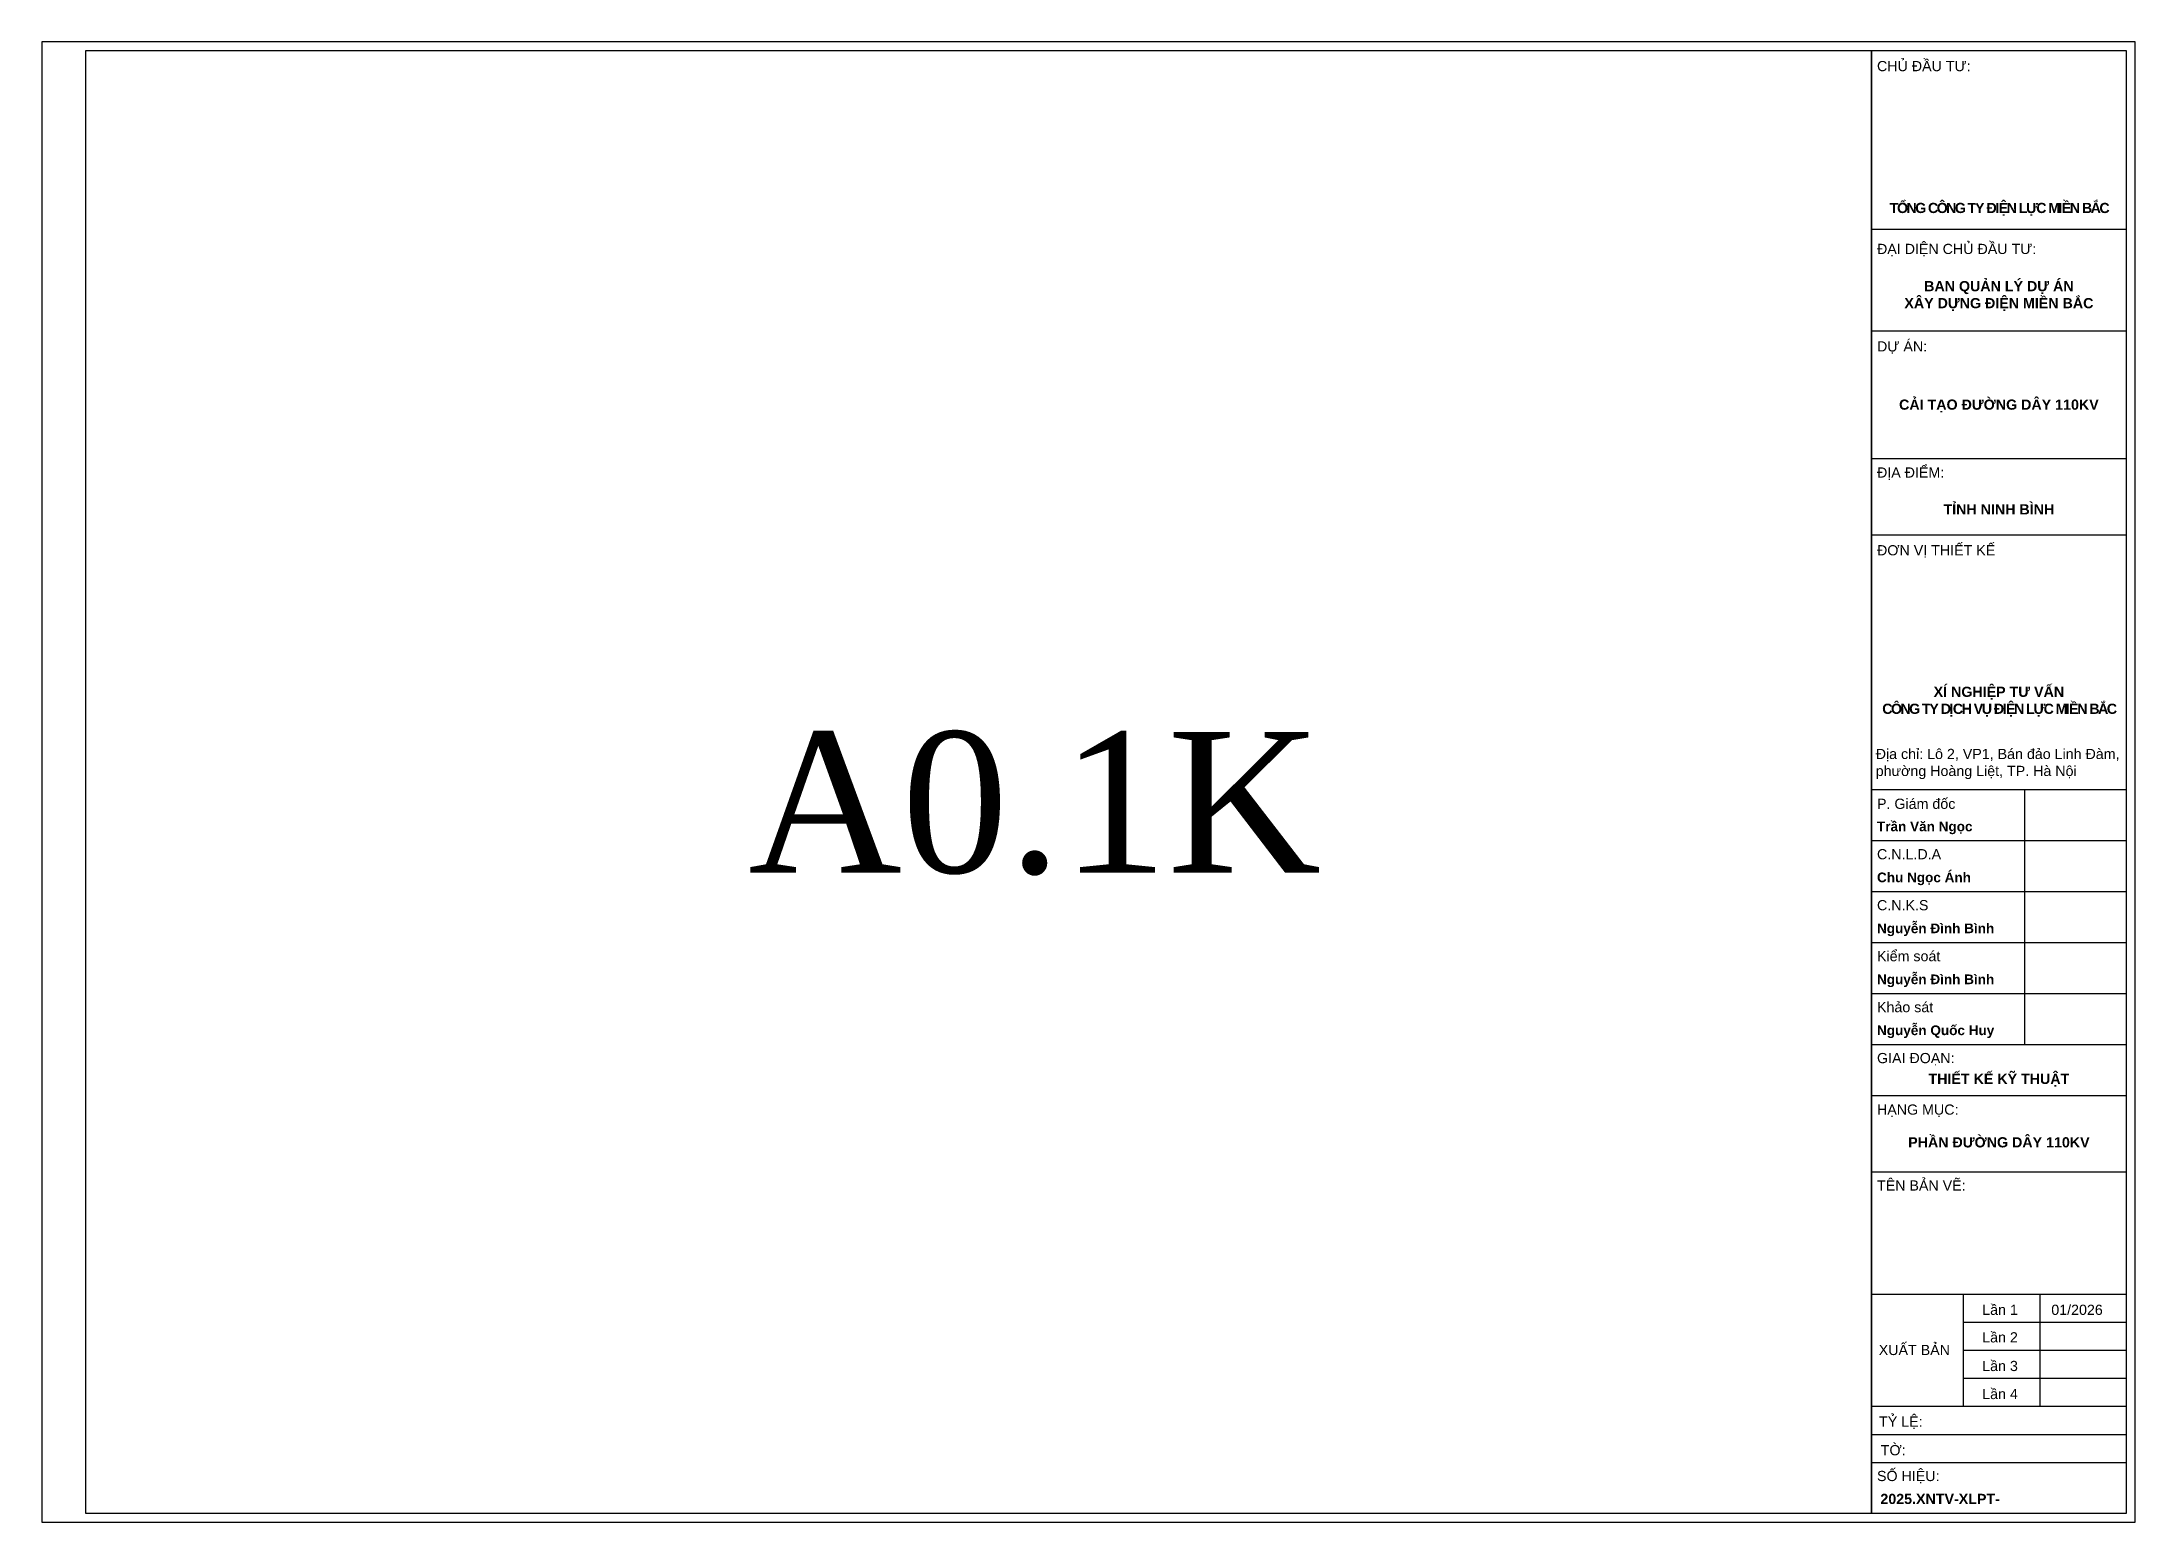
# Model space of a CAD drawing. Header units: feet. Extents: x 74374 to 92081, y 43964 to 65389.
# Drawn here: x 88963 to 90152, y 55601 to 56442 of the extents above; entities that cross this region are included whole.
import ezdxf
from ezdxf.enums import TextEntityAlignment as Align

# ---------------------------------------------------------------- set-up
doc = ezdxf.new("R2010")
doc.units = ezdxf.units.FT
doc.header["$MEASUREMENT"] = 0
for name, color, linetype in [('12-khung ten', 12, 'Continuous'), ('7-Text khung ten', 7, 'Continuous'), ('Khung', 7, 'Continuous'), ('KHUNG-TEN', 7, 'Continuous')]:
    doc.layers.add(name, color=color, linetype=linetype)
doc.styles.add('Arial-Bold', font='arialbd.ttf')
doc.styles.add('PEC_TIMENEW', font='times.ttf')
doc.styles.add('Style-Arial', font='arial.ttf')

msp = doc.modelspace()

# ---------------------------------------------------------------- texts
at = {"layer": '7-Text khung ten'}
for s, height, style, p in [('CHỦ ĐẦU TƯ:', 5.7909408, 'Style-Arial', (90005.66047, 56425.21261)), ('ĐẠI DIỆN CHỦ ĐẦU TƯ:', 5.7909408, 'Style-Arial', (90005.66047, 56321.34279)), ('DỰ ÁN:', 5.790941, 'Style-Arial', (90005.66047, 56265.96173)), ('ĐỊA ĐIỂM:', 5.790941, 'Style-Arial', (90005.66047, 56194.31048)), ('ĐƠN VỊ THIẾT KẾ', 5.7909408, 'Style-Arial', (90005.66047, 56150.14292)), ('P. Giám đốc', 5.7909408, 'Style-Arial', (90005.66047, 56006.1049)), ('Trần Văn Ngọc', 5.5013937, 'Arial-Bold', (90005.66047, 55993.38143)), ('C.N.L.D.A', 5.790941, 'Style-Arial', (90005.66047, 55977.45634)), ('Chu Ngọc Ánh', 5.5013937, 'Arial-Bold', (90005.66047, 55964.42672)), ('C.N.K.S', 5.790941, 'Style-Arial', (90005.66047, 55948.50163)), ('Nguyễn Đình Bình', 5.5013937, 'Arial-Bold', (90005.66047, 55935.47202)), ('Kiểm soát', 5.790941, 'Style-Arial', (90005.66047, 55919.54693)), ('Nguyễn Đình Bình', 5.5013937, 'Arial-Bold', (90005.66047, 55906.51731)), ('Khảo sát', 5.790941, 'Style-Arial', (90005.66047, 55890.59223)), ('Nguyễn Quốc Huy', 5.5013937, 'Arial-Bold', (90005.66047, 55877.56261)), ('GIAI ĐOẠN:', 5.790941, 'Style-Arial', (90005.66047, 55861.63752)), ('HẠNG MỤC:', 5.790941, 'Style-Arial', (90005.66047, 55832.37668)), ('TÊN BẢN VẼ:', 5.7909408, 'Style-Arial', (90005.66047, 55789.25076)), ('Lần 1', 5.790941, 'Style-Arial', (90065.42726, 55718.61451)), ('01/2026', 5.790941, 'Style-Arial', (90104.66166, 55718.61451)), ('Lần 2', 5.790941, 'Style-Arial', (90065.42726, 55702.98839)), ('XUẤT BẢN', 5.790941, 'Style-Arial', (90006.65467, 55695.80394)), ('Lần 3', 5.790941, 'Style-Arial', (90065.42726, 55686.71428)), ('Lần 4', 5.790941, 'Style-Arial', (90065.42726, 55670.7892)), ('TỶ LỆ:', 5.790941, 'Style-Arial', (90006.85585, 55655.1074)), ('TỜ:', 5.790941, 'Style-Arial', (90007.7892, 55638.86394)), ('SỐ HIỆU:', 5.790941, 'Style-Arial', (90005.66047, 55624.20895)), ('2025.XNTV-XLPT-', 5.7909408, 'Arial-Bold', (90007.5755, 55611.17934))]:
    msp.add_text(s, height=height, dxfattribs=dict(at, style=style)).set_placement(p)
at = {"layer": '7-Text khung ten', "char_height": 5.7909408, "width": 144.7735192}
for s, insert, attachment_point, style in [('{\\fArial|b1|i0|c163|p34;\\T0.85;TỔNG CÔNG TY ĐIỆN LỰC MIỀN BẮC}', (90074.89246, 56346.75793), 5, 'Arial-Bold'), ('BAN QUẢN LÝ DỰ ÁN \\PXÂY DỰNG ĐIỆN MIỀN BẮC', (90074.89246, 56297.4996), 5, 'Arial-Bold'), ('CẢI TẠO ĐƯỜNG DÂY 110KV ', (90074.89246, 56235.02664), 5, 'Arial-Bold'), ('{\\fArial|b1|i0|c163|p34;TỈNH }NINH BÌNH', (90074.89246, 56176.28264), 5, 'Arial-Bold'), ('{\\fArial|b1|i0|c163|p34;XÍ NGHIỆP TƯ VẤN\\P\\T0.85;CÔNG TY DỊCH VỤ ĐIỆN LỰC MIỀN BẮC}', (90074.89246, 56067.05235), 5, 'Arial-Bold'), ('Địa chỉ: Lô 2, VP1, Bán đảo Linh Đàm, phường Hoàng Liệt, TP. Hà Nội', (90004.92665, 56040.21738), 1, 'Style-Arial'), ('THIẾT KẾ KỸ THUẬT', (90074.89246, 55851.96051), 5, 'Arial-Bold'), ('{\\fArial|b1|i0|c163|p34;PHẦN }ĐƯỜNG DÂY 110KV', (90074.89246, 55816.63117), 5, 'Arial-Bold')]:
    msp.add_mtext(s, dxfattribs=dict(at, insert=insert, attachment_point=attachment_point, style=style))
at = {"layer": 'Khung', "color": 2, "style": 'PEC_TIMENEW'}
msp.add_text('A0.1K', height=80, dxfattribs=at).set_placement((89527.21631, 56009.85496), align=Align.MIDDLE_CENTER)

# ---------------------------------------------------------------- linework, layer by layer
for p, q in [((90002.5057, 56335.53576), (90147.27922, 56335.53576)), ((90002.5057, 56277.62636), (90147.27922, 56277.62636)), ((90002.5057, 56205.2396), (90147.27922, 56205.2396)), ((90002.5057, 56161.80754), (90147.27922, 56161.80754)), ((90089.36981, 56017.03402), (90089.36981, 55872.2605)), ((90002.5057, 55843.3058), (90147.27922, 55843.3058)), ((90002.5057, 55799.87374), (90147.27922, 55799.87374)), ((90002.5057, 55730.38245), (90147.27922, 55730.38245)), ((90054.62417, 55714.45737), (90147.27922, 55714.45737)), ((90054.62417, 55698.53228), (90147.27922, 55698.53228)), ((90054.62417, 55682.60719), (90147.27922, 55682.60719)), ((90002.5057, 55666.68211), (90147.27922, 55666.68211)), ((90002.5057, 55650.75702), (90147.27922, 55650.75702)), ((90002.5057, 55634.83193), (90147.27922, 55634.83193))]:
    msp.add_line(p, q)
for points in [[(90054.62417, 55730.38245), (90054.62417, 55666.68211)], [(90098.05622, 55730.38245), (90098.05622, 55666.68211)]]:
    msp.add_lwpolyline(points)
at = {"layer": '12-khung ten', "color": 7}
msp.add_lwpolyline([(90002.5057, 56436.87723), (90147.27922, 56436.87723), (90147.27922, 55605.87723), (90002.5057, 55605.87723)], close=True, dxfattribs=at)
at = {"layer": 'DEFPOINTS', "color": 4}
msp.add_lwpolyline([(88963.27922, 55600.87723), (90152.27922, 55600.87723), (90152.27922, 56441.87723), (88963.27922, 56441.87723)], close=True, dxfattribs=at)
at = {"layer": 'DEFPOINTS'}
msp.add_lwpolyline([(88988.27922, 56436.87723), (90002.5057, 56436.87723), (90002.5057, 55605.87723), (88988.27922, 55605.87723)], close=True, dxfattribs=at)
at = {"layer": 'KHUNG-TEN', "color": 7}
for p, q in [((90002.5057, 56017.03402), (90147.27922, 56017.03402)), ((90002.5057, 55988.07932), (90147.27922, 55988.07932)), ((90002.5057, 55959.12461), (90147.27922, 55959.12461)), ((90002.5057, 55930.16991), (90147.27922, 55930.16991)), ((90002.5057, 55901.21521), (90147.27922, 55901.21521)), ((90002.5057, 55872.2605), (90147.27922, 55872.2605))]:
    msp.add_line(p, q, dxfattribs=at)

msp.set_redraw_order([(e.dxf.handle, doc.entitydb.next_handle()) for e in msp.query("TEXT MTEXT ATTDEF DIMENSION ARC_DIMENSION")])  # texts and dimensions are drawn at this point

doc.saveas('drawing.dxf')
